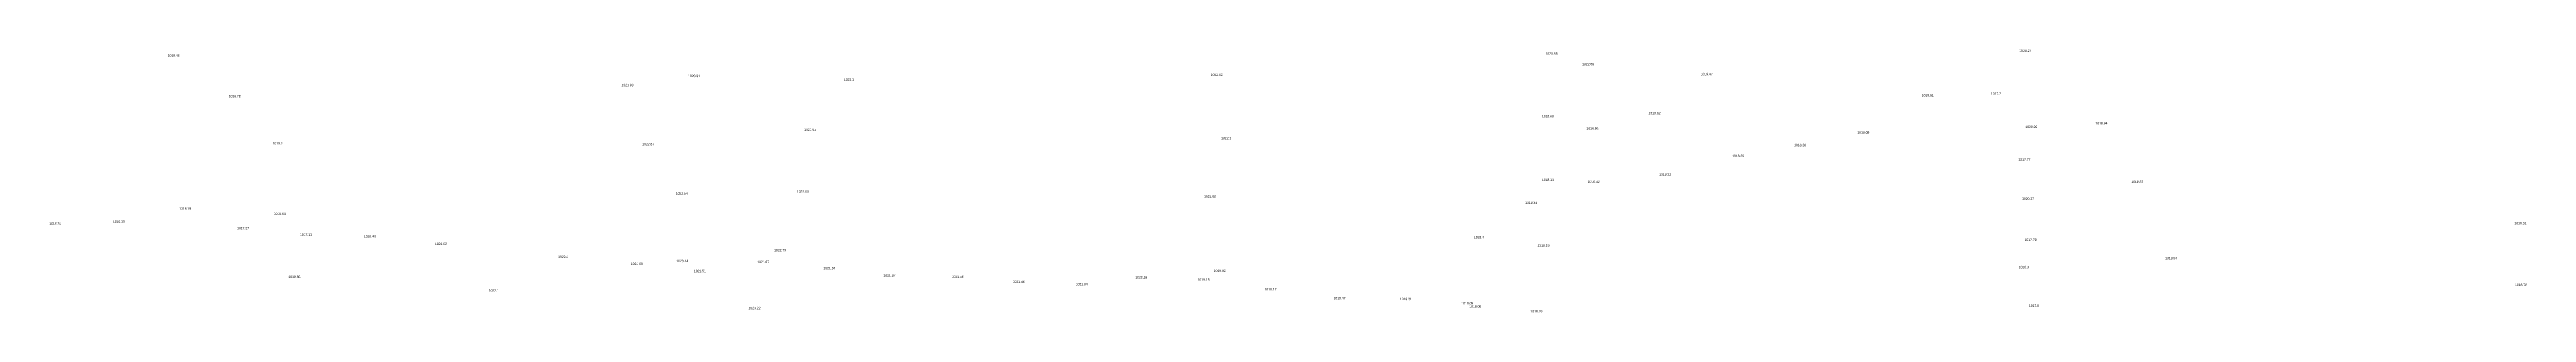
# Model space of a CAD drawing. Header units: inches. Extents: x 628884 to 629912, y 4519174 to 4520145.
# Drawn here: x 628930.3 to 629137.4, y 4519461 to 4519483 of the extents above; entities that cross this region are included whole.
import ezdxf

# ---------------------------------------------------------------- set-up
doc = ezdxf.new("R2010")
doc.units = ezdxf.units.IN
doc.header["$MEASUREMENT"] = 0

msp = doc.modelspace()

# ---------------------------------------------------------------- texts
for s, p in [('1018.46', (628940.19, 4519482.38, 1018.46)), ('1020.95', (629055.38, 4519482.54, 1020.95)), ('1022.08', (629058.44, 4519481.66, 1022.08)), ('1020.27', (629094.99, 4519482.78, 1020.27)), ('1018.78', (628945.29, 4519478.98, 1018.78)), ('1021.93', (628978.13, 4519479.91, 1021.93)), ('1020.91', (628983.69, 4519480.67, 1020.91)), ('1021.1', (628996.72, 4519480.37, 1021.1)), ('1022.62', (629027.39, 4519480.77, 1022.62)), ('1019.47', (629068.35, 4519480.83, 1019.47)), ('1018.61', (629086.83, 4519479.05, 1018.61)), ('1017.7', (629092.61, 4519479.19, 1017.7)), ('1018.66', (629055.08, 4519477.3, 1018.66)), ('1019.62', (629063.99, 4519477.56, 1019.62)), ('1019.2', (628948.96, 4519475.04, 1019.2)), ('1022.67', (628979.86, 4519474.97, 1022.67)), ('1021.95', (628993.4, 4519476.17, 1021.95)), ('1022.1', (629028.26, 4519475.47, 1022.1)), ('1019.95', (629058.8, 4519476.27, 1019.95)), ('1018.28', (629076.16, 4519474.89, 1018.28)), ('1018.08', (629081.45, 4519475.94, 1018.08)), ('1020.26', (629095.49, 4519476.41, 1020.26)), ('1018.94', (629101.35, 4519476.71, 1018.94)), ('1018.29', (629070.98, 4519473.98, 1018.29)), ('1017.77', (629094.92, 4519473.68, 1017.77)), ('1022.54', (628982.67, 4519470.84, 1022.54)), ('1022.06', (628992.79, 4519470.99, 1022.06)), ('1021.08', (629026.83, 4519470.58, 1021.08)), ('1018.11', (629055.08, 4519471.98, 1018.11)), ('1018.42', (629058.9, 4519471.82, 1018.42)), ('1018.22', (629064.88, 4519472.43, 1018.22)), ('1018.87', (629104.35, 4519471.81, 1018.87)), ('1016.39', (628935.61, 4519468.49, 1016.39)), ('1016.19', (628941.15, 4519469.57, 1016.19)), ('1018.64', (628949.05, 4519469.14, 1018.64)), ('1018.34', (629053.68, 4519470.06, 1018.34)), ('1020.27', (629095.22, 4519470.4, 1020.27)), ('1016.74', (628930.29, 4519468.32, 1016.74)), ('1017.27', (628945.99, 4519467.93, 1017.27)), ('1017.11', (628951.25, 4519467.39, 1017.11)), ('1016.43', (628956.59, 4519467.26, 1016.43)), ('1021.62', (628962.53, 4519466.62, 1021.62)), ('1018.4', (629049.39, 4519467.18, 1018.4)), ('1018.19', (629054.71, 4519466.49, 1018.19)), ('1017.79', (629095.43, 4519466.96, 1017.79)), ('1019.01', (629136.38, 4519468.35, 1019.01)), ('1022.4', (628972.83, 4519465.53, 1022.4)), ('1021.69', (628978.91, 4519464.95, 1021.69)), ('1023.14', (628982.71, 4519465.19, 1023.14)), ('1021.51', (628984.18, 4519464.35, 1021.51)), ('1021.67', (628989.47, 4519465.11, 1021.67)), ('1022.79', (628990.89, 4519466.09, 1022.79)), ('1021.94', (628995.01, 4519464.59, 1021.94)), ('1019.82', (629027.64, 4519464.37, 1019.82)), ('1020.3', (629094.94, 4519464.68, 1020.3)), ('1018.94', (629107.18, 4519465.43, 1018.94)), ('1019.85', (628950.28, 4519463.86, 1019.85)), ('1022.1', (628967.03, 4519462.71, 1022.1)), ('1021.87', (629000.03, 4519463.98, 1021.87)), ('1021.56', (629005.73, 4519463.87, 1021.56)), ('1021.46', (629010.83, 4519463.45, 1021.46)), ('1021.04', (629016.1, 4519463.25, 1021.04)), ('1020.16', (629021.08, 4519463.82, 1020.16)), ('1019.18', (629026.29, 4519463.63, 1019.18)), ('1018.17', (629031.89, 4519462.82, 1018.17)), ('1018.78', (629136.43, 4519463.19, 1018.78)), ('1023.22', (628988.75, 4519461.25, 1023.22)), ('1019.47', (629037.66, 4519462.08, 1019.47)), ('1019.31', (629043.2, 4519462.01, 1019.31)), ('1019.05', (629048.34, 4519461.65, 1019.05)), ('1018.08', (629049.01, 4519461.39, 1018.08)), ('1018.76', (629054.12, 4519460.98, 1018.76)), ('1017.8', (629095.79, 4519461.45, 1017.8))]:
    msp.add_text(s, height=0.2).set_placement(p)

doc.saveas('drawing.dxf')
